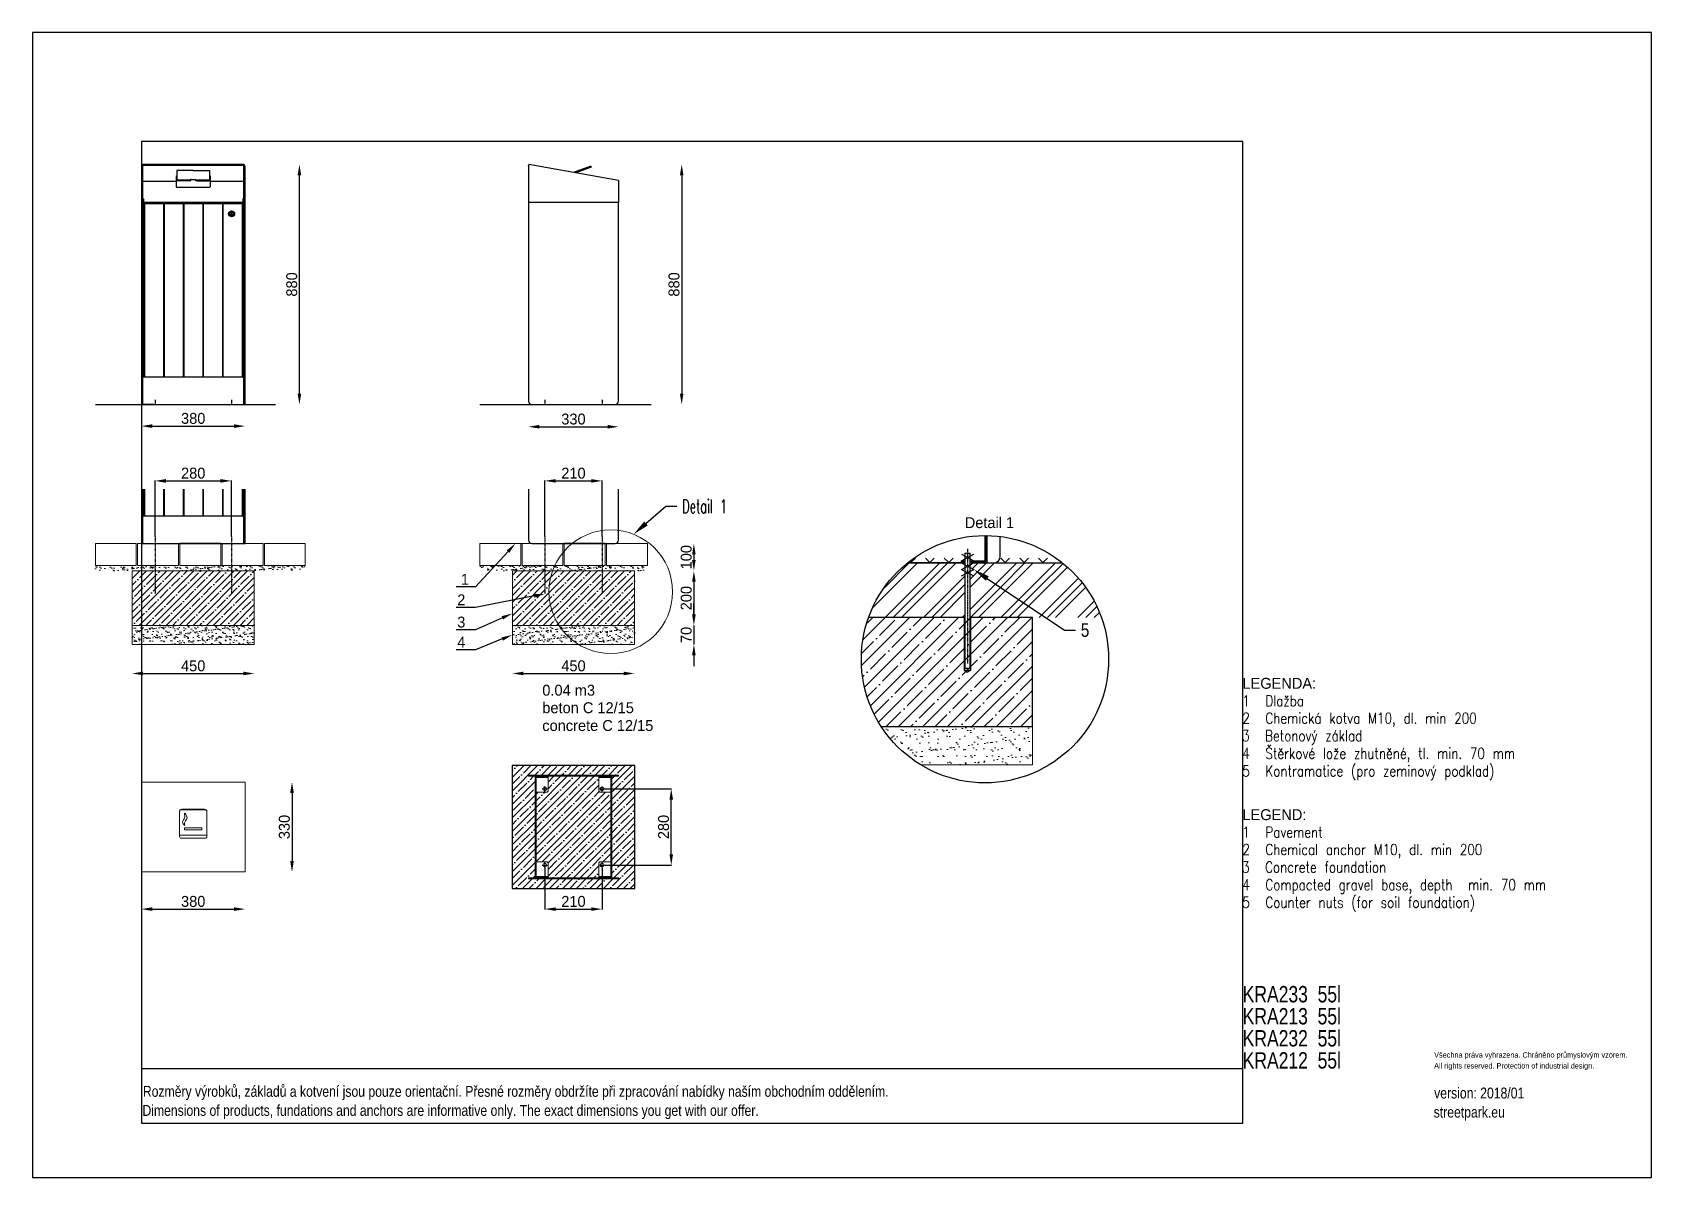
# Model space of a CAD drawing. Header units: millimetres. Extents: x 5064 to 11004, y 3085 to 7285.
import ezdxf
from ezdxf import colors
from ezdxf.entities.mleader import LeaderData, LeaderLine
from ezdxf.lldxf.tags import DXFTag
from ezdxf.math import Vec2, Vec3

# ---------------------------------------------------------------- set-up
doc = ezdxf.new("R2010")
doc.units = ezdxf.units.MM
doc.header["$LTSCALE"] = 0.3
doc.linetypes.add('DashDot', pattern=[15, 9, -3, 0, -3])
doc.linetypes.add('INCONTINUOUS', pattern=[200000.001, 200000, -0.001])
for name, color, linetype in [('KOTY', 3, 'INCONTINUOUS'), ('OSY', 7, 'Continuous'), ('POSTAVY ATD', 8, 'Continuous')]:
    doc.layers.add(name, color=color, linetype=linetype)
doc.layers.add('Nekreslit', color=6, linetype='Continuous', plot=False)
doc.layers.add('SRAFY', color=251, linetype='Continuous', lineweight=13)
doc.styles.add('SEACAD_Arial', font='arial.ttf', dxfattribs={"width": 0.8})
doc.styles.add('SLDTEXTSTYLE1', font='TXT', dxfattribs={"width": 0.605, "bigfont": 'bigfont'})
tags = doc.linetypes.add('HIDDEN2', pattern=[4.7625, 3.175, -1.5875]).pattern_tags.tags
tags[6:7] = [DXFTag(74, 4), DXFTag(75, 0), DXFTag(340, '0'), DXFTag(46, 0.0), DXFTag(50, 0.0), DXFTag(44, 0.0), DXFTag(45, 0.0)]
tags[4:5] = [DXFTag(74, 4), DXFTag(75, 0), DXFTag(340, '0'), DXFTag(46, 0.0), DXFTag(50, 0.0), DXFTag(44, 0.0), DXFTag(45, 0.0)]
doc.dimstyles.new('PROFI_CSN', dxfattribs={"dimscale": 0, "dimtxt": 3.5, "dimasz": 3, "dimexe": 1, "dimexo": 0, "dimgap": 1.5, "dimtad": 1, "dimlfac": -1, "dimdsep": 46, "dimtxsty": 'Standard', "dimcen": 0, "dimdle": 1, "dimclrd": 256, "dimclre": 256, "dimclrt": 256, "dimadec": 0, "dimazin": 0, "dimtfac": 0.6, "dimtmove": 0, "dimatfit": 1, "dimfxl": 1, "dimtolj": 1, "dimarcsym": 0})

msp = doc.modelspace()

# ---------------------------------------------------------------- texts
for s, p in [('0.04 m3', (6935, 4852.7)), ('LEGENDA:', (9503.3, 4878.1)), ('beton C 12/15', (6935, 4788.5)), ('concrete C 12/15', (6935, 4723.3)), ('LEGEND:', (9503.3, 4396.4))]:
    msp.add_text(s, height=40).set_placement(p)
at = {"width": 0.8}
for s, height, style, p in [('1  Dlažba', 40, 'SLDTEXTSTYLE1', (9503.3, 4813.8)), ('2  Chemická kotva M10, dl. min 200', 40, 'SLDTEXTSTYLE1', (9503.3, 4750.3)), ('3  Betonový základ', 40, 'SLDTEXTSTYLE1', (9502.2, 4685.8)), ('4  Štěrkové lože zhutněné, tl. min. 70 mm', 40, 'SLDTEXTSTYLE1', (9503.3, 4621.1)), ('5  Kontramatice (pro zeminový podklad)', 40, 'SLDTEXTSTYLE1', (9503.3, 4556.5)), ('1  Pavement', 40, 'SLDTEXTSTYLE1', (9503.3, 4332.1)), ('2  Chemical anchor M10, dl. min 200', 40, 'SLDTEXTSTYLE1', (9503.3, 4268.6)), ('3  Concrete foundation', 40, 'SLDTEXTSTYLE1', (9502.2, 4204)), ('4  Compacted gravel base, depth  min. 70 mm', 40, 'SLDTEXTSTYLE1', (9503.3, 4139.3)), ('5  Counter nuts (for soil foundation)', 40, 'SLDTEXTSTYLE1', (9503.3, 4074.7)), ('Všechna práva vyhrazena. Chráněno průmyslovým vzorem.', 20, 'SEACAD_Arial', (10206.7, 3525.3)), ('All rights reserved. Protection of industrial design.', 20, 'SEACAD_Arial', (10206.7, 3485.3)), ('Rozměry výrobků, základů a kotvení jsou pouze orientační. Přesné rozměry obdržíte při zpracování nabídky naším obchodním oddělením.', 39.9982, 'SEACAD_Arial', (5469.8, 3381.6)), ('version: 2018/01', 40, 'SEACAD_Arial', (10206.7, 3375.5)), ('Dimensions of products, fundations and anchors are informative only. The exact dimensions you get with our offer.', 39.9982, 'SEACAD_Arial', (5468.2, 3311.7)), ('streetpark.eu', 40, 'SEACAD_Arial', (10205.1, 3305.6))]:
    msp.add_text(s, height=height, dxfattribs=dict(at, style=style)).set_placement(p)
for s, p in [('KRA233  55l', (9504.4, 3728)), ('KRA213  55l', (9504.4, 3647.1)), ('KRA232  55l', (9504.4, 3566.2)), ('KRA212  55l', (9504.4, 3485.3))]:
    msp.add_text(s, height=60, dxfattribs=at).set_placement(p)
at = {"insert": (8484.7, 5507.4), "char_height": 40, "attachment_point": 1}
msp.add_mtext_dynamic_manual_height_columns('Detail 1', width=226.121, gutter_width=200, heights=[0], dxfattribs=at)

# ---------------------------------------------------------------- blocks, each defined once
blk = doc.blocks.new('*D135')
at = {"layer": 'Defpoints', "color": 0, "transparency": 16777216}
for p in [(6825.3, 5040.5), (7273.4, 5040.5), (7273.4, 4934.1)]:
    blk.add_point(p, dxfattribs=at)
at = {"layer": 'KOTY', "color": 7, "lineweight": -2, "transparency": 16777216}
blk.add_line((6865.3, 4934.1), (7233.4, 4934.1), dxfattribs=at)
at = {"layer": 'KOTY', "color": 7, "transparency": 16777216}
for points in [[(6865.3, 4940.8), (6865.3, 4927.5), (6825.3, 4934.1)], [(7233.4, 4940.8), (7233.4, 4927.5), (7273.4, 4934.1)]]:
    blk.add_solid(points, dxfattribs=at)
at = {"layer": 'KOTY', "color": 7, "lineweight": 15, "transparency": 16777216, "insert": (7049.4, 4962.1), "char_height": 40, "attachment_point": 5}
blk.add_mtext('\\A1;450', dxfattribs=at)
blk = doc.blocks.new('*D133')
at = {"layer": 'Defpoints', "color": 0, "transparency": 16777216}
for p in [(6884.3, 5932.9), (7214.3, 5932.9), (7214.3, 5839)]:
    blk.add_point(p, dxfattribs=at)
at = {"layer": 'KOTY', "color": 7, "lineweight": -2, "transparency": 16777216}
blk.add_line((6924.3, 5839), (7174.3, 5839), dxfattribs=at)
at = {"layer": 'KOTY', "color": 7, "transparency": 16777216}
for points in [[(6924.3, 5845.6), (6924.3, 5832.3), (6884.3, 5839)], [(7174.3, 5845.6), (7174.3, 5832.3), (7214.3, 5839)]]:
    blk.add_solid(points, dxfattribs=at)
at = {"layer": 'KOTY', "color": 7, "lineweight": 15, "transparency": 16777216, "insert": (7049.3, 5867), "char_height": 40, "attachment_point": 5}
blk.add_mtext('\\A1;330', dxfattribs=at)
blk = doc.blocks.new('*D161')
at = {"layer": 'Defpoints', "color": 0, "transparency": 16777216}
for p in [(5464.4, 5920.9), (5844.4, 5920.9), (5844.4, 5841.4)]:
    blk.add_point(p, dxfattribs=at)
at = {"layer": 'KOTY', "color": 7, "lineweight": -2, "transparency": 16777216}
blk.add_line((5504.4, 5841.4), (5804.4, 5841.4), dxfattribs=at)
at = {"layer": 'KOTY', "color": 7, "transparency": 16777216}
for points in [[(5504.4, 5848), (5504.4, 5834.7), (5464.4, 5841.4)], [(5804.4, 5848), (5804.4, 5834.7), (5844.4, 5841.4)]]:
    blk.add_solid(points, dxfattribs=at)
at = {"layer": 'KOTY', "color": 7, "lineweight": 15, "transparency": 16777216, "insert": (5654.4, 5869.4), "char_height": 40, "attachment_point": 5}
blk.add_mtext('\\A1;380', dxfattribs=at)
blk = doc.blocks.new('*D162')
at = {"layer": 'Defpoints', "color": 0, "transparency": 16777216}
for p in [(5836.4, 6800.9), (6044, 6800.9), (5956, 5920.9)]:
    blk.add_point(p, dxfattribs=at)
at = {"layer": 'KOTY', "color": 7, "lineweight": -2, "transparency": 16777216}
blk.add_line((6044, 5960.9), (6044, 6760.9), dxfattribs=at)
at = {"layer": 'KOTY', "color": 7, "transparency": 16777216}
for points in [[(6037.3, 6760.9), (6050.7, 6760.9), (6044, 6800.9)], [(6037.3, 5960.9), (6050.7, 5960.9), (6044, 5920.9)]]:
    blk.add_solid(points, dxfattribs=at)
at = {"layer": 'KOTY', "color": 7, "lineweight": 15, "transparency": 16777216, "insert": (6016, 6360.9), "char_height": 40, "attachment_point": 5, "rotation": 90}
blk.add_mtext('\\A1;880', dxfattribs=at)
blk = doc.blocks.new('*D163')
at = {"layer": 'Defpoints', "color": 0, "transparency": 16777216}
for p in [(5794.4, 5640.5), (5514.4, 5436.7), (5794.4, 5436.7)]:
    blk.add_point(p, dxfattribs=at)
at = {"layer": 'KOTY', "color": 7, "lineweight": -2, "transparency": 16777216}
for p, q in [((5514.4, 5436.7), (5514.4, 5641.5)), ((5554.4, 5640.5), (5754.4, 5640.5)), ((5794.4, 5436.7), (5794.4, 5641.5))]:
    blk.add_line(p, q, dxfattribs=at)
at = {"layer": 'KOTY', "color": 7, "transparency": 16777216}
for points in [[(5554.4, 5647.1), (5554.4, 5633.8), (5514.4, 5640.5)], [(5754.4, 5647.1), (5754.4, 5633.8), (5794.4, 5640.5)]]:
    blk.add_solid(points, dxfattribs=at)
at = {"layer": 'KOTY', "color": 7, "lineweight": 15, "transparency": 16777216, "insert": (5654.4, 5668.5), "char_height": 40, "attachment_point": 5}
blk.add_mtext('\\A1;280', dxfattribs=at)
blk = doc.blocks.new('*D164')
at = {"layer": 'Defpoints', "color": 0, "transparency": 16777216}
for p in [(6885, 6800.8), (7334.1, 5920.9), (7446.3, 5920.9)]:
    blk.add_point(p, dxfattribs=at)
at = {"layer": 'KOTY', "color": 7, "lineweight": -2, "transparency": 16777216}
blk.add_line((7446.3, 6760.8), (7446.3, 5960.9), dxfattribs=at)
at = {"layer": 'KOTY', "color": 7, "transparency": 16777216}
for points in [[(7439.6, 6760.8), (7452.9, 6760.8), (7446.3, 6800.8)], [(7439.6, 5960.9), (7452.9, 5960.9), (7446.3, 5920.9)]]:
    blk.add_solid(points, dxfattribs=at)
at = {"layer": 'KOTY', "color": 7, "lineweight": 15, "transparency": 16777216, "insert": (7418.3, 6360.9), "char_height": 40, "attachment_point": 5, "rotation": 90}
blk.add_mtext('\\A1;880', dxfattribs=at)
blk = doc.blocks.new('*D165')
at = {"layer": 'Defpoints', "color": 0, "transparency": 16777216}
for p in [(7154.3, 5640.5), (6944.3, 5436.8), (7154.3, 5436.8)]:
    blk.add_point(p, dxfattribs=at)
at = {"layer": 'KOTY', "color": 7, "lineweight": -2, "transparency": 16777216}
for p, q in [((6944.3, 5436.8), (6944.3, 5641.5)), ((6984.3, 5640.5), (7114.3, 5640.5)), ((7154.3, 5436.8), (7154.3, 5641.5))]:
    blk.add_line(p, q, dxfattribs=at)
at = {"layer": 'KOTY', "color": 7, "transparency": 16777216}
for points in [[(6984.3, 5647.1), (6984.3, 5633.8), (6944.3, 5640.5)], [(7114.3, 5647.1), (7114.3, 5633.8), (7154.3, 5640.5)]]:
    blk.add_solid(points, dxfattribs=at)
at = {"layer": 'KOTY', "color": 7, "lineweight": 15, "transparency": 16777216, "insert": (7049.3, 5668.5), "char_height": 40, "attachment_point": 5}
blk.add_mtext('\\A1;210', dxfattribs=at)
blk = doc.blocks.new('*D166')
at = {"layer": 'Defpoints', "color": 0, "transparency": 16777216}
for p in [(7320.8, 5410.7), (7273.4, 5310.5), (7491.1, 5310.5)]:
    blk.add_point(p, dxfattribs=at)
at = {"layer": 'KOTY', "color": 7, "lineweight": -2, "transparency": 16777216}
blk.add_line((7491.1, 5370.7), (7491.1, 5350.5), dxfattribs=at)
at = {"layer": 'KOTY', "color": 7, "transparency": 16777216}
for points in [[(7484.4, 5370.7), (7497.7, 5370.7), (7491.1, 5410.7)], [(7484.4, 5350.5), (7497.7, 5350.5), (7491.1, 5310.5)]]:
    blk.add_solid(points, dxfattribs=at)
at = {"layer": 'KOTY', "color": 7, "lineweight": 15, "transparency": 16777216, "insert": (7463.1, 5360.6), "char_height": 40, "attachment_point": 5, "rotation": 90}
blk.add_mtext('\\A1;100', dxfattribs=at)
blk = doc.blocks.new('*D167')
at = {"layer": 'Defpoints', "color": 0, "transparency": 16777216}
for p in [(7273.4, 5310.5), (7273.4, 5110.5), (7491.1, 5110.5)]:
    blk.add_point(p, dxfattribs=at)
at = {"layer": 'KOTY', "color": 7, "lineweight": -2, "transparency": 16777216}
blk.add_line((7491.1, 5270.5), (7491.1, 5150.5), dxfattribs=at)
at = {"layer": 'KOTY', "color": 7, "transparency": 16777216}
for points in [[(7484.4, 5270.5), (7497.7, 5270.5), (7491.1, 5310.5)], [(7484.4, 5150.5), (7497.7, 5150.5), (7491.1, 5110.5)]]:
    blk.add_solid(points, dxfattribs=at)
at = {"layer": 'KOTY', "color": 7, "lineweight": 15, "transparency": 16777216, "insert": (7463.1, 5210.5), "char_height": 40, "attachment_point": 5, "rotation": 90}
blk.add_mtext('\\A1;200', dxfattribs=at)
blk = doc.blocks.new('*D168')
at = {"layer": 'Defpoints', "color": 0, "transparency": 16777216}
for p in [(7273.4, 5110.5), (7273.4, 5040.5), (7491.1, 5040.5)]:
    blk.add_point(p, dxfattribs=at)
at = {"layer": 'KOTY', "color": 7, "lineweight": -2, "transparency": 16777216}
for p, q in [((7491.1, 5150.5), (7491.1, 5190.5)), ((7491.1, 5110.5), (7491.1, 5040.5)), ((7491.1, 5000.5), (7491.1, 4960.5))]:
    blk.add_line(p, q, dxfattribs=at)
at = {"layer": 'KOTY', "color": 7, "transparency": 16777216}
for points in [[(7484.4, 5150.5), (7497.7, 5150.5), (7491.1, 5110.5)], [(7484.4, 5000.5), (7497.7, 5000.5), (7491.1, 5040.5)]]:
    blk.add_solid(points, dxfattribs=at)
at = {"layer": 'KOTY', "color": 7, "lineweight": 15, "transparency": 16777216, "insert": (7463.1, 5075.5), "char_height": 40, "attachment_point": 5, "rotation": 90}
blk.add_mtext('\\A1;70', dxfattribs=at)
blk = doc.blocks.new('*D169')
at = {"layer": 'Defpoints', "color": 0, "transparency": 16777216}
for p in [(5464.4, 4206.1), (5844.4, 4206.1), (5844.4, 4070)]:
    blk.add_point(p, dxfattribs=at)
at = {"layer": 'KOTY', "color": 7, "lineweight": -2, "transparency": 16777216}
blk.add_line((5504.4, 4070), (5804.4, 4070), dxfattribs=at)
at = {"layer": 'KOTY', "color": 7, "transparency": 16777216}
for points in [[(5504.4, 4076.6), (5504.4, 4063.3), (5464.4, 4070)], [(5804.4, 4076.6), (5804.4, 4063.3), (5844.4, 4070)]]:
    blk.add_solid(points, dxfattribs=at)
at = {"layer": 'KOTY', "color": 7, "lineweight": 15, "transparency": 16777216, "insert": (5654.4, 4098), "char_height": 40, "attachment_point": 5}
blk.add_mtext('\\A1;380', dxfattribs=at)
blk = doc.blocks.new('*D170')
at = {"layer": 'Defpoints', "color": 0, "transparency": 16777216}
for p in [(5844.4, 4536.1), (5844.4, 4206.1), (6016.8, 4206.1)]:
    blk.add_point(p, dxfattribs=at)
at = {"layer": 'KOTY', "color": 7, "lineweight": -2, "transparency": 16777216}
blk.add_line((6016.8, 4496.1), (6016.8, 4246.1), dxfattribs=at)
at = {"layer": 'KOTY', "color": 7, "transparency": 16777216}
for points in [[(6010.2, 4496.1), (6023.5, 4496.1), (6016.8, 4536.1)], [(6010.2, 4246.1), (6023.5, 4246.1), (6016.8, 4206.1)]]:
    blk.add_solid(points, dxfattribs=at)
at = {"layer": 'KOTY', "color": 7, "lineweight": 15, "transparency": 16777216, "insert": (5988.8, 4371.1), "char_height": 40, "attachment_point": 5, "rotation": 90}
blk.add_mtext('\\A1;330', dxfattribs=at)
blk = doc.blocks.new('*D171')
at = {"layer": 'Defpoints', "color": 0, "transparency": 16777216}
for p in [(6944.3, 4221.1), (7154.3, 4221.1), (7154.3, 4070)]:
    blk.add_point(p, dxfattribs=at)
at = {"layer": 'KOTY', "color": 7, "lineweight": -2, "transparency": 16777216}
for p, q in [((6944.3, 4221.1), (6944.3, 4069)), ((7154.3, 4221.1), (7154.3, 4069)), ((6984.3, 4070), (7114.3, 4070))]:
    blk.add_line(p, q, dxfattribs=at)
at = {"layer": 'KOTY', "color": 7, "transparency": 16777216}
for points in [[(6984.3, 4076.6), (6984.3, 4063.3), (6944.3, 4070)], [(7114.3, 4076.6), (7114.3, 4063.3), (7154.3, 4070)]]:
    blk.add_solid(points, dxfattribs=at)
at = {"layer": 'KOTY', "color": 7, "lineweight": 15, "transparency": 16777216, "insert": (7049.3, 4098), "char_height": 40, "attachment_point": 5}
blk.add_mtext('\\A1;210', dxfattribs=at)
blk = doc.blocks.new('*D172')
at = {"layer": 'Defpoints', "color": 0, "transparency": 16777216}
for p in [(7164.3, 4511.1), (7408, 4511.1), (7164.3, 4231.1)]:
    blk.add_point(p, dxfattribs=at)
at = {"layer": 'KOTY', "color": 7, "lineweight": -2, "transparency": 16777216}
for p, q in [((7164.3, 4511.1), (7409, 4511.1)), ((7408, 4271.1), (7408, 4471.1)), ((7164.3, 4231.1), (7409, 4231.1))]:
    blk.add_line(p, q, dxfattribs=at)
at = {"layer": 'KOTY', "color": 7, "transparency": 16777216}
for points in [[(7401.3, 4471.1), (7414.7, 4471.1), (7408, 4511.1)], [(7401.3, 4271.1), (7414.7, 4271.1), (7408, 4231.1)]]:
    blk.add_solid(points, dxfattribs=at)
at = {"layer": 'KOTY', "color": 7, "lineweight": 15, "transparency": 16777216, "insert": (7380, 4371.1), "char_height": 40, "attachment_point": 5, "rotation": 90}
blk.add_mtext('\\A1;280', dxfattribs=at)
blk = doc.blocks.new('*D173')
at = {"layer": 'Defpoints', "color": 0, "transparency": 16777216}
for p in [(5430.4, 5040.5), (5878.5, 5040.5), (5878.5, 4934.1)]:
    blk.add_point(p, dxfattribs=at)
at = {"layer": 'KOTY', "color": 7, "lineweight": -2, "transparency": 16777216}
blk.add_line((5470.4, 4934.1), (5838.5, 4934.1), dxfattribs=at)
at = {"layer": 'KOTY', "color": 7, "transparency": 16777216}
for points in [[(5470.4, 4940.8), (5470.4, 4927.5), (5430.4, 4934.1)], [(5838.5, 4940.8), (5838.5, 4927.5), (5878.5, 4934.1)]]:
    blk.add_solid(points, dxfattribs=at)
at = {"layer": 'KOTY', "color": 7, "lineweight": 15, "transparency": 16777216, "insert": (5654.4, 4962.1), "char_height": 40, "attachment_point": 5}
blk.add_mtext('\\A1;450', dxfattribs=at)

# ---------------------------------------------------------------- dimensions: what is measured, and where the dimension line sits
at = {"layer": 'KOTY', "lineweight": 15}
for base, p1, p2, override, picture, middle in [((6044, 6800.9), (5956, 5920.9), (5836.4, 6800.9), {"dimscale": 1, "dimtxt": 40, "dimasz": 40, "dimgap": 8, "dimdec": 0, "dimlfac": 1, "dimrnd": 10, "dimse1": 1, "dimse2": 1, "dimclrd": 7, "dimclre": 3, "dimclrt": 7, "dimtdec": 0}, '*D162', (6044, 6360.9)), ((7491.1, 5110.5), (7273.4, 5310.5), (7273.4, 5110.5), {"dimscale": 1, "dimtxt": 40, "dimasz": 40, "dimgap": 8, "dimdec": 0, "dimlfac": 1, "dimrnd": 10, "dimse1": 1, "dimse2": 1, "dimclrd": 7, "dimclre": 3, "dimclrt": 7, "dimtdec": 0}, '*D167', (7491.1, 5210.5)), ((7491.1, 5040.5), (7273.4, 5110.5), (7273.4, 5040.5), {"dimscale": 1, "dimtxt": 40, "dimasz": 40, "dimgap": 8, "dimdec": 0, "dimlfac": 1, "dimrnd": 10, "dimse1": 1, "dimse2": 1, "dimclrd": 7, "dimclre": 3, "dimclrt": 7, "dimtdec": 0}, '*D168', (7491.1, 5075.5)), ((6016.8, 4206.1), (5844.4, 4536.1), (5844.4, 4206.1), {"dimscale": 1, "dimtxt": 40, "dimasz": 40, "dimgap": 8, "dimdec": 0, "dimlfac": 1, "dimrnd": 10, "dimse1": 1, "dimse2": 1, "dimclrd": 7, "dimclre": 3, "dimclrt": 7, "dimtdec": 0}, '*D170', (6016.8, 4371.1)), ((7408, 4511.1), (7164.3, 4231.1), (7164.3, 4511.1), {"dimscale": 1, "dimtxt": 40, "dimasz": 40, "dimgap": 8, "dimdec": 0, "dimlfac": 1, "dimrnd": 10, "dimclrd": 7, "dimclre": 7, "dimclrt": 7, "dimtdec": 0}, '*D172', (7408, 4371.1))]:
    dim = msp.add_linear_dim(base=base, p1=p1, p2=p2, angle=90, dimstyle='PROFI_CSN', override=override, dxfattribs=at)
    dim.commit()
    dim.dimension.update_dxf_attribs({"geometry": picture, "text_midpoint": middle, "dimtype": 160})
for base, p1, p2, picture, middle in [((7446.3, 5920.9), (6885, 6800.8), (7334.1, 5920.9), '*D164', (7418.3, 6360.9)), ((7491.1, 5310.5), (7320.8, 5410.7), (7273.4, 5310.5), '*D166', (7463.1, 5360.6))]:
    dim = msp.add_linear_dim(base=base, p1=p1, p2=p2, angle=90, dimstyle='PROFI_CSN', override={"dimscale": 1, "dimtxt": 40, "dimasz": 40, "dimgap": 8, "dimdec": 0, "dimlfac": 1, "dimrnd": 10, "dimse1": 1, "dimse2": 1, "dimclrd": 7, "dimclre": 3, "dimclrt": 7, "dimtdec": 0}, dxfattribs=at)
    dim.commit()
    dim.dimension.update_dxf_attribs({"geometry": picture, "text_midpoint": middle})
for base, p1, p2, override, picture, middle in [((5844.4, 5841.4), (5464.4, 5920.9), (5844.4, 5920.9), {"dimscale": 1, "dimtxt": 40, "dimasz": 40, "dimgap": 8, "dimdec": 0, "dimlfac": 1, "dimrnd": 10, "dimse1": 1, "dimse2": 1, "dimclrd": 7, "dimclre": 3, "dimclrt": 7, "dimtdec": 0}, '*D161', (5654.4, 5869.4)), ((7214.3, 5839), (6884.3, 5932.9), (7214.3, 5932.9), {"dimscale": 1, "dimtxt": 40, "dimasz": 40, "dimgap": 8, "dimdec": 0, "dimlfac": 1, "dimrnd": 10, "dimse1": 1, "dimse2": 1, "dimclrd": 7, "dimclre": 3, "dimclrt": 7, "dimtdec": 0}, '*D133', (7049.3, 5867)), ((5794.4, 5640.5), (5514.4, 5436.7), (5794.4, 5436.7), {"dimscale": 1, "dimtxt": 40, "dimasz": 40, "dimgap": 8, "dimdec": 0, "dimlfac": 1, "dimrnd": 10, "dimse1": 0, "dimse2": 0, "dimclrd": 7, "dimclre": 7, "dimclrt": 7, "dimtdec": 0}, '*D163', (5654.4, 5668.5)), ((7154.3, 5640.5), (6944.3, 5436.8), (7154.3, 5436.8), {"dimscale": 1, "dimtxt": 40, "dimasz": 40, "dimgap": 8, "dimdec": 0, "dimlfac": 1, "dimrnd": 10, "dimclrd": 7, "dimclre": 7, "dimclrt": 7, "dimtdec": 0}, '*D165', (7049.3, 5668.5)), ((5878.5, 4934.1), (5430.4, 5040.5), (5878.5, 5040.5), {"dimscale": 1, "dimtxt": 40, "dimasz": 40, "dimgap": 8, "dimdec": 0, "dimlfac": 1, "dimrnd": 10, "dimse1": 1, "dimse2": 1, "dimclrd": 7, "dimclre": 3, "dimclrt": 7, "dimtdec": 0}, '*D173', (5654.4, 4962.1)), ((7273.4, 4934.1), (6825.3, 5040.5), (7273.4, 5040.5), {"dimscale": 1, "dimtxt": 40, "dimasz": 40, "dimgap": 8, "dimdec": 0, "dimlfac": 1, "dimrnd": 10, "dimse1": 1, "dimse2": 1, "dimclrd": 7, "dimclre": 3, "dimclrt": 7, "dimtdec": 0}, '*D135', (7049.4, 4962.1)), ((7154.3, 4070), (6944.3, 4221.1), (7154.3, 4221.1), {"dimscale": 1, "dimtxt": 40, "dimasz": 40, "dimgap": 8, "dimdec": 0, "dimlfac": 1, "dimrnd": 10, "dimclrd": 7, "dimclre": 7, "dimclrt": 7, "dimtdec": 0}, '*D171', (7049.3, 4098)), ((5844.4, 4070), (5464.4, 4206.1), (5844.4, 4206.1), {"dimscale": 1, "dimtxt": 40, "dimasz": 40, "dimgap": 8, "dimdec": 0, "dimlfac": 1, "dimrnd": 10, "dimse1": 1, "dimse2": 1, "dimclrd": 7, "dimclre": 3, "dimclrt": 7, "dimtdec": 0}, '*D169', (5654.4, 4098))]:
    dim = msp.add_linear_dim(base=base, p1=p1, p2=p2, dimstyle='PROFI_CSN', override=override, dxfattribs=at)
    dim.commit()
    dim.dimension.update_dxf_attribs({"geometry": picture, "text_midpoint": middle})

# ---------------------------------------------------------------- hatches: boundary and pattern name
at = {"true_color": 0xc7c8ca, "transparency": 33554508}
h = msp.add_hatch(dxfattribs=at)
h.set_pattern_fill('ANSI35', color=9, scale=5.5)
h.paths.add_polyline_path([(5878.5, 5310.5), (5430.4, 5310.8), (5430.4, 5110.5), (5878.5, 5110.5)])
h = msp.add_hatch(dxfattribs=at)
h.set_pattern_fill('ANSI35', color=9, scale=5.5)
h.paths.add_polyline_path([(7273.4, 5310.5), (6825.3, 5310.8), (6825.3, 5110.5), (7273.4, 5110.5)])
at = {"transparency": 33554508}
h = msp.add_hatch(dxfattribs=at)
h.set_pattern_fill('ANSI35', color=9, scale=10)
edge = h.paths.add_edge_path()
edge.add_arc((8558.9, 4986.4), 453.5, 160.25313, 213.03807)
edge.add_line((8178.7, 4739.2), (8733.2, 4739.2))
edge.add_line((8733.2, 4739.2), (8733.2, 5139.2))
edge.add_line((8733.2, 5139.2), (8132.1, 5139.6))
at = {"true_color": 0xc7c8ca, "transparency": 33554508}
h = msp.add_hatch(dxfattribs=at)
h.set_pattern_fill('ANSI35', color=9, scale=5.5)
h.paths.add_polyline_path([(7274.3, 4596.1), (6824.3, 4596.1), (6824.3, 4146.1), (7274.3, 4146.1)])
h.paths.add_polyline_path([(6908.3, 4557.1), (6884.3, 4557.1), (6884.3, 4561.1), (7214.3, 4561.1), (7214.3, 4557.1), (7190.3, 4557.1), (7190.3, 4185.1), (7214.3, 4185.1), (7214.3, 4181.1), (6884.3, 4181.1), (6884.3, 4185.1), (6908.3, 4185.1)], flags=16)
h.paths.add_polyline_path([(6912.3, 4553.1), (6956.3, 4553.1), (6956.3, 4557.1), (7142.3, 4557.1), (7142.3, 4553.1), (7186.3, 4553.1), (7186.3, 4189.1), (7142.3, 4189.1), (7142.3, 4185.1), (6956.3, 4185.1), (6956.3, 4189.1), (6912.3, 4189.1)], flags=0)
h.paths.add_polyline_path([(6937.3, 4511.1, -1), (6951.3, 4511.1, -1)], flags=0)
h.paths.add_polyline_path([(6951.3, 4231.1, -1), (6937.3, 4231.1, -1)], flags=0)
h.paths.add_polyline_path([(7147.3, 4511.1, -1), (7161.3, 4511.1, -1)], flags=0)
h.paths.add_polyline_path([(7147.3, 4231.1, -1), (7161.3, 4231.1, -1)], flags=0)
h = msp.add_hatch(dxfattribs=at)
h.set_pattern_fill('ANSI35', color=9, scale=5.5)
h.paths.add_polyline_path([(7186.3, 4499.1), (7146.3, 4499.1), (7142.3, 4503.1), (7142.3, 4557.1), (6956.3, 4557.1), (6956.3, 4503.1), (6952.3, 4499.1), (6912.3, 4499.1), (6912.3, 4243.1), (6952.3, 4243.1), (6956.3, 4239.1), (6956.3, 4185.1), (7142.3, 4185.1), (7142.3, 4239.1), (7146.3, 4243.1), (7186.3, 4243.1)])
at = {"layer": 'SRAFY'}
h = msp.add_hatch(dxfattribs=at)
h.set_pattern_fill('ANSI31', color=256)
h.paths.add_polyline_path([(8481.1, 5347.8), (8471.1, 5347.8), (8471.1, 5339.8), (8481.1, 5339.8)])
h.paths.add_polyline_path([(8559.1, 5347.8), (8509.1, 5347.8), (8509.1, 5339.8), (8559.1, 5339.8)])
edge = h.paths.add_edge_path()
edge.add_arc((8556.9, 5138.1), 301.8, 88.06864, 89.57946)
edge.add_line((8559.1, 5439.9), (8559.1, 5347.8))
edge.add_line((8559.1, 5347.8), (8559.1, 5339.8))
edge.add_line((8559.1, 5339.8), (8567.1, 5339.8))
edge.add_line((8567.1, 5339.8), (8567.1, 5439.7))
h = msp.add_hatch(dxfattribs=at)
h.set_pattern_fill('ANGLE', color=256, scale=7, angle=45)
h.set_pattern_definition([(45, (1372.663, 3127.9), (-34.574, 34.574), [35.56, -13.335]), (135, (1372.663, 3127.9), (-34.574, -34.574), [35.56, -13.335])])
edge = h.paths.add_edge_path()
edge.add_line((8820.6, 5356.8), (8614, 5356.8))
edge.add_arc((8591.1, 5363.8), 24, 270, 343.04224, ccw=False)
edge.add_line((8591.1, 5339.8), (8843.2, 5339.8))
edge.add_arc((8558.9, 4986.4), 453.5, 51.18498, 54.75198)
edge = h.paths.add_edge_path()
edge.add_line((8472.6, 5354.4), (8472.6, 5356.8))
edge.add_line((8472.6, 5356.8), (8297.2, 5356.8))
edge.add_arc((8558.9, 4986.4), 453.5, 125.24802, 128.81502)
edge.add_line((8274.7, 5339.8), (8471.1, 5339.8))
edge.add_line((8471.1, 5339.8), (8471.1, 5347.8))
edge.add_line((8471.1, 5347.8), (8472.6, 5347.8))
edge.add_line((8472.6, 5347.8), (8472.6, 5354.4))
h = msp.add_hatch(dxfattribs=at)
h.set_pattern_fill('AR-SAND', color=256, scale=0.5)
h.paths.add_polyline_path([(5464.4, 5330.7), (5295.4, 5330.7), (5295.4, 5310.8), (5430.4, 5310.8), (5464.4, 5310.8)])
h.paths.add_polyline_path([(5514.4, 5330.7), (5464.4, 5330.7), (5464.4, 5310.8), (5514.4, 5310.7)])
h.paths.add_polyline_path([(5794.4, 5330.7), (5514.4, 5330.7), (5514.4, 5310.7), (5794.4, 5310.5)])
h.paths.add_polyline_path([(6065.4, 5330.7), (5794.4, 5330.7), (5794.4, 5310.5), (5878.5, 5310.5), (6065.4, 5310.5)])
h = msp.add_hatch(dxfattribs=at)
h.set_pattern_fill('AR-SAND', color=256, scale=0.5)
h.set_pattern_definition([(37.5, (170.387, 0), (-0.800016, 24.47066), [0, -19.304, 0, -21.59, 0, -20.6375]), (7.5, (170.387, 0), (22.47616, 35.84126), [0, -10.414, 0, -17.399, 0, -6.6675]), (327.5, (154.766, 0), (39.54962, 0.07186), [0, -6.35, 0, -22.86, 0, -29.845]), (317.5, (154.766, 0), (38.17782, 11.14647), [0, -3.175, 0, -14.986, 0, -17.145])])
h.paths.add_polyline_path([(6763.6, 5330.7), (6705.8, 5330.7), (6705.8, 5310.8), (6745.4, 5310.8)])
h.paths.add_polyline_path([(6944.3, 5330.7), (6763.6, 5330.7), (6745.4, 5310.8), (6825.3, 5310.8), (6944.3, 5310.7)])
h.paths.add_polyline_path([(7154.3, 5330.7), (6944.3, 5330.7), (6944.3, 5310.7), (7154.3, 5310.5)])
h.paths.add_polyline_path([(7320.8, 5330.7), (7154.3, 5330.7), (7154.3, 5310.5), (7273.4, 5310.5), (7320.8, 5310.5)])
h = msp.add_hatch(dxfattribs=at)
h.set_pattern_fill('GOST_GROUND', color=256, scale=10)
h.set_pattern_definition([(45, (1372.66, 3127.9), (141.4214, -9e-15), [200]), (45, (1402.66, 3127.9), (141.4214, -9e-15), [200]), (45, (1432.66, 3127.9), (141.4214, -9e-15), [200])])
h.paths.add_polyline_path([(8485.1, 5306.8), (8472.6, 5313.4), (8485.1, 5320.1), (8485.1, 5339.7), (8274.6, 5339.7, 0.138009), (8132.1, 5139.6), (8485.1, 5139.4)])
h.paths.add_polyline_path([(8843.2, 5339.7), (8505.1, 5339.7), (8505.1, 5320.1), (8517.6, 5313.4), (8505.1, 5306.8), (8505.1, 5139.4), (8733.2, 5139.2), (8985.9, 5139.2, 0.138278)])
at = {"layer": 'SRAFY', "lineweight": 15}
h = msp.add_hatch(dxfattribs=at)
h.set_pattern_fill('AR-SAND', color=9, scale=0.5, style=0)
h.paths.add_polyline_path([(5878.5, 5040.5), (5878.5, 5110.5), (5430.4, 5110.5), (5430.4, 5040.5)])
h = msp.add_hatch(dxfattribs=at)
h.set_pattern_fill('AR-SAND', color=9, scale=0.5, style=0)
h.paths.add_polyline_path([(7273.4, 5040.5), (7273.4, 5110.5), (6825.3, 5110.5), (6825.3, 5040.5)])
h = msp.add_hatch(dxfattribs=at)
h.set_pattern_fill('AR-SAND', color=9, style=0)
h.paths.add_polyline_path([(8733.2, 4739.2), (8178.7, 4739.2, 0.112104), (8322.8, 4599.2), (8733.2, 4599.2)])
at = {"layer": 'SRAFY'}
h = msp.add_hatch(dxfattribs=at)
h.set_pattern_fill('ANSI31', color=256, angle=-1e-14, style=0)
h.paths.add_polyline_path([(7214.3, 4185.1), (6884.3, 4185.1), (6884.3, 4181.1), (7214.3, 4181.1)])
h.paths.add_polyline_path([(7214.3, 4561.1), (6884.3, 4561.1), (6884.3, 4557.1), (7214.3, 4557.1)])
h = msp.add_hatch(dxfattribs=at)
h.set_pattern_fill('ANSI31', color=256, angle=-1e-14, style=0)
h.paths.add_polyline_path([(7190.3, 4185.1), (7190.3, 4557.1), (7186.3, 4557.1), (7186.3, 4185.1)])
h.paths.add_polyline_path([(6912.3, 4185.1), (6912.3, 4557.1), (6908.3, 4557.1), (6908.3, 4185.1)])
h = msp.add_hatch(dxfattribs=at)
h.set_pattern_fill('ANSI31', color=256, angle=-1e-14, style=0)
h.paths.add_polyline_path([(7186.3, 4553.1), (7186.3, 4557.1), (7142.3, 4557.1), (7142.3, 4553.1)])
h.paths.add_polyline_path([(7186.3, 4185.1), (7186.3, 4189.1), (7142.3, 4189.1), (7142.3, 4185.1)])
h.paths.add_polyline_path([(6956.3, 4185.1), (6956.3, 4189.1), (6912.3, 4189.1), (6912.3, 4185.1)])
h.paths.add_polyline_path([(6956.3, 4553.1), (6956.3, 4557.1), (6912.3, 4557.1), (6912.3, 4553.1)])

# ---------------------------------------------------------------- linework, layer by layer
for p, q in [((6884.3, 6796.8), (6885, 6800.8)), ((6884.3, 6796.8), (6884.3, 6662.9)), ((7214.3, 6742.7), (6885, 6800.8)), ((7112.8, 6794.7), (7049.7, 6771.8)), ((7114.2, 6791), (7057.6, 6770.4)), ((7112.8, 6794.7), (7114.2, 6791)), ((5592.4, 6759.8), (5592.4, 6718.5)), ((5641.4, 6742.8), (5594.4, 6742.8)), ((5641.4, 6740.8), (5594.4, 6740.8)), ((5714.4, 6716.5), (5594.4, 6716.5)), ((5644.4, 6745.3), (5644.4, 6741.8)), ((5647.4, 6746.3), (5661.4, 6746.3)), ((5661.4, 6744.3), (5647.4, 6744.3)), ((5664.4, 6745.3), (5664.4, 6741.8)), ((5667.4, 6742.8), (5714.4, 6742.8)), ((5667.4, 6740.8), (5714.4, 6740.8)), ((5716.4, 6759.8), (5716.4, 6718.5)), ((7214.3, 6742.7), (7214.3, 6662.9)), ((5464.4, 6660.9), (5468.4, 6660.9)), ((5475.4, 6657.9), (5475.4, 6020.9)), ((5498.4, 6660.9), (5502.4, 6660.9)), ((5545.4, 6657.9), (5545.4, 6020.9)), ((5547.4, 6657.9), (5547.4, 6020.9)), ((5617.4, 6657.9), (5617.4, 6020.9)), ((5619.4, 6657.9), (5619.4, 6020.9)), ((5689.4, 6657.9), (5689.4, 6020.9)), ((5691.4, 6657.9), (5691.4, 6020.9)), ((5761.4, 6657.9), (5761.4, 6020.9)), ((5763.4, 6657.9), (5763.4, 6020.9)), ((5833.4, 6657.9), (5833.4, 6020.9)), ((5844.4, 6660.9), (5840.4, 6660.9)), ((6884.3, 6658.9), (6884.3, 5932.9)), ((7212.3, 6660.9), (6886.3, 6660.9)), ((7214.3, 5932.9), (7214.3, 6658.9)), ((5468.4, 6564.9), (5472.4, 6564.9)), ((5468.4, 6556.9), (5472.4, 6556.9)), ((5840.4, 6564.9), (5836.4, 6564.9)), ((5840.4, 6556.9), (5836.4, 6556.9)), ((5468.4, 6084.9), (5472.4, 6084.9)), ((5468.4, 6076.9), (5472.4, 6076.9)), ((5840.4, 6084.9), (5836.4, 6084.9)), ((5840.4, 6076.9), (5836.4, 6076.9)), ((5472.4, 6020.9), (5468.4, 6020.9)), ((5836.4, 6020.9), (5840.4, 6020.9)), ((5509.9, 5920.9), (5469.9, 5920.9)), ((6836.3, 5920.9), (6876.3, 5920.9)), ((6896.3, 5920.9), (7202.3, 5920.9)), ((5475.4, 5610.7), (5475.4, 5510.7)), ((5545.4, 5610.7), (5545.4, 5510.7)), ((5547.4, 5610.7), (5547.4, 5510.7)), ((5617.4, 5610.7), (5617.4, 5510.7)), ((5619.4, 5610.7), (5619.4, 5510.7)), ((5689.4, 5610.7), (5689.4, 5510.7)), ((5691.4, 5610.7), (5691.4, 5510.7)), ((5761.4, 5610.7), (5761.4, 5510.7)), ((5763.4, 5610.7), (5763.4, 5510.7)), ((5833.4, 5610.7), (5833.4, 5510.7)), ((6884.3, 5610.7), (6884.3, 5422.7)), ((7214.3, 5422.7), (7214.3, 5610.7)), ((5472.4, 5510.7), (5468.4, 5510.7)), ((5836.4, 5510.7), (5840.4, 5510.7)), ((6896.3, 5410.7), (7202.3, 5410.7)), ((8559.1, 5347.8), (8559.1, 5439.9)), ((8567.1, 5339.8), (8567.1, 5439.7)), ((8615.1, 5363.8), (8615.1, 5436.4)), ((8471.1, 5347.8), (8471.1, 5339.8)), ((8471.1, 5347.8), (8485.1, 5347.8)), ((8472.6, 5371.8), (8517.6, 5347.8)), ((8472.6, 5347.8), (8517.6, 5371.8)), ((8472.6, 5347.8), (8485.1, 5347.8)), ((8481.1, 5347.8), (8481.1, 5339.8)), ((8486.7, 5375.4), (8503.5, 5375.4)), ((8505.1, 5347.8), (8517.6, 5347.8)), ((8505.1, 5347.8), (8559.1, 5347.8)), ((8509.1, 5347.8), (8509.1, 5339.8)), ((8559.1, 5339.8), (8559.1, 5347.8)), ((8274.7, 5339.8), (8485.1, 5339.8)), ((8471.1, 5339.8), (8485.1, 5339.8)), ((8472.6, 5339.8), (8517.6, 5315.8)), ((8472.6, 5315.8), (8517.6, 5339.8)), ((8472.6, 5315.8), (8517.6, 5291.8)), ((8472.6, 5291.8), (8517.6, 5315.8)), ((8505.1, 5339.8), (8559.1, 5339.8)), ((8505.1, 5339.8), (8591.1, 5339.8)), ((8559.1, 5339.8), (8567.1, 5339.8)), ((8591.1, 5339.8), (8843.2, 5339.8))]:
    msp.add_line(p, q)
at = {"color": 7, "linetype": 'Continuous'}
for p, q in [((5295.4, 5920.9), (5956, 5920.9)), ((6705.8, 5920.9), (7334.1, 5920.9)), ((5464.4, 5610.7), (5464.4, 5466.7)), ((5755.4, 5410.7), (5605.4, 5410.7)), ((7165.8, 5410.7), (7015.8, 5410.7)), ((8485.1, 5373.8), (8485.1, 4953.7)), ((8505.1, 4953.7), (8505.1, 5373.8)), ((8485.1, 5339.8), (8274.7, 5339.8))]:
    msp.add_line(p, q, dxfattribs=at)
at = {"color": 0, "linetype": 'DashDot', "ltscale": 0.1}
for p, q in [((5514.4, 5937.9), (5514.4, 5917.9)), ((5794.4, 5937.9), (5794.4, 5917.9)), ((6944.3, 5937.9), (6944.3, 5917.9)), ((7154.3, 5937.9), (7154.3, 5917.9))]:
    msp.add_line(p, q, dxfattribs=at)
at = {"lineweight": 15}
for p, q in [((6836.3, 5920.9), (6886.3, 5920.9)), ((8486.7, 5375.4), (8486.7, 4952.1)), ((8503.5, 4952.1), (8503.5, 5375.4)), ((6908.3, 4185.1), (6908.3, 4557.1)), ((6912.3, 4185.1), (6912.3, 4557.1)), ((6956.3, 4553.1), (6912.3, 4553.1)), ((6956.3, 4503.1), (6956.3, 4557.1)), ((7142.3, 4503.1), (7142.3, 4557.1)), ((7142.3, 4553.1), (7186.3, 4553.1)), ((7186.3, 4185.1), (7186.3, 4557.1)), ((7190.3, 4185.1), (7190.3, 4557.1)), ((6952.3, 4499.1), (6912.3, 4499.1)), ((6952.3, 4499.1), (6956.3, 4503.1)), ((7146.3, 4499.1), (7142.3, 4503.1)), ((7146.3, 4499.1), (7186.3, 4499.1)), ((5604.4, 4430.1), (5604.4, 4336.1)), ((5612.4, 4436.1), (5696.4, 4436.1)), ((5612.4, 4434.6), (5696.4, 4434.6)), ((5704.4, 4430.1), (5704.4, 4336.1)), ((7190.3, 4401.1), (7190.3, 4341.1)), ((5604.4, 4340.6), (5704.4, 4340.6)), ((5612.4, 4330.1), (5696.4, 4330.1)), ((6952.3, 4243.1), (6912.3, 4243.1)), ((6952.3, 4243.1), (6956.3, 4239.1)), ((6956.3, 4239.1), (6956.3, 4185.1)), ((7146.3, 4243.1), (7142.3, 4239.1)), ((7142.3, 4239.1), (7142.3, 4185.1)), ((7146.3, 4243.1), (7186.3, 4243.1)), ((6956.3, 4189.1), (6912.3, 4189.1)), ((7142.3, 4189.1), (7186.3, 4189.1))]:
    msp.add_line(p, q, dxfattribs=at)
at = {"color": 7, "linetype": 'HIDDEN2'}
for p, q in [((8486.7, 5375.4), (8485.1, 5373.8)), ((8505.1, 5373.8), (8485.1, 5373.8)), ((8505.1, 5373.8), (8503.5, 5375.4)), ((8485.1, 4953.7), (8505.1, 4953.7)), ((8485.1, 4953.7), (8486.7, 4952.1)), ((8495.1, 4952.1), (8486.7, 4952.1)), ((8503.5, 4952.1), (8495.1, 4952.1)), ((8503.5, 4952.1), (8505.1, 4953.7))]:
    msp.add_line(p, q, dxfattribs=at)
at = {"linetype": 'HIDDEN2'}
for p, q in [((8483.1, 5139.4), (8483.1, 4946.1)), ((8507.1, 4946.1), (8507.1, 5139.4))]:
    msp.add_line(p, q, dxfattribs=at)
at = {"color": 7, "linetype": 'HIDDEN2', "ltscale": 0.2}
msp.add_line((8483.1, 4946.1), (8507.1, 4946.1), dxfattribs=at)
at = {"linetype": 'HIDDEN2', "ltscale": 0.2}
for p in [(8483.1, 4946.1), (8507.1, 4946.1)]:
    msp.add_line(p, (8495.1, 4939.2), dxfattribs=at)
at = {"linetype": 'DashDot', "ltscale": 0.1}
for p, q in [((6944.3, 4501.1), (6944.3, 4521.1)), ((7154.3, 4501.1), (7154.3, 4521.1)), ((6934.3, 4511.1), (6954.3, 4511.1)), ((7144.3, 4511.1), (7164.3, 4511.1)), ((6934.3, 4231.1), (6954.3, 4231.1)), ((6944.3, 4221.1), (6944.3, 4241.1)), ((7144.3, 4231.1), (7164.3, 4231.1)), ((7154.3, 4221.1), (7154.3, 4241.1))]:
    msp.add_line(p, q, dxfattribs=at)
for points in [[(5464.4, 5920.9), (5844.4, 5920.9), (5844.4, 6792.9, 0.414214), (5836.4, 6800.9), (5472.4, 6800.9, 0.414214), (5464.4, 6792.9)], [(5468.4, 5920.9), (5840.4, 5920.9), (5840.4, 6792.9, 0.414214), (5836.4, 6796.9), (5472.4, 6796.9, 0.414214), (5468.4, 6792.9)]]:
    msp.add_lwpolyline(points, format="xyb", close=True)
for points in [[(5654.4, 6778.2), (5594.4, 6778.2), (5594.4, 6742.8), (5641.4, 6742.8)], [(5654.4, 6778.2), (5714.4, 6778.2), (5714.4, 6742.8), (5667.4, 6742.8)], [(5472.4, 6020.9), (5472.4, 6660.9), (5836.4, 6660.9), (5836.4, 6020.9), (5472.4, 6020.9)], [(5468.4, 6620.9), (5468.4, 6616.9)], [(5464.4, 5610.7), (5464.4, 5410.7), (5844.4, 5410.7), (5844.4, 5610.7)], [(5468.4, 5610.7), (5468.4, 5410.7), (5840.4, 5410.7), (5840.4, 5610.7)], [(5468.4, 5610.7), (5468.4, 5410.7), (5840.4, 5410.7), (5840.4, 5610.7)], [(5472.4, 5510.7), (5472.4, 5610.7)], [(5836.4, 5610.7), (5836.4, 5510.7), (5472.4, 5510.7)], [(8485.1, 5139.4), (8132.1, 5139.6)], [(8178.7, 4739.2), (8733.2, 4739.2), (8733.2, 5139.2), (8505.1, 5139.4)]]:
    msp.add_lwpolyline(points)
msp.add_lwpolyline([(5592.4, 6738.7), (5472.4, 6738.7, 0.414214), (5468.4, 6734.7), (5468.4, 5920.9), (5840.4, 5920.9), (5840.4, 6734.7, 0.414214), (5836.4, 6738.7), (5716.4, 6738.7)], format="xyb")
for points in [[(5472.4, 6630.9), (5468.4, 6630.9), (5468.4, 6674.9), (5472.4, 6674.9)], [(5472.4, 6657.9), (5836.4, 6657.9), (5836.4, 6660.9), (5472.4, 6660.9)], [(5836.4, 6630.9), (5840.4, 6630.9), (5840.4, 6674.9), (5836.4, 6674.9)], [(5794.4, 6615.9), (5796.4, 6615.9), (5796.4, 6623.9), (5794.4, 6623.9)], [(6824.3, 4596.1), (6824.3, 4146.1), (7274.3, 4146.1), (7274.3, 4596.1)]]:
    msp.add_lwpolyline(points, close=True)
at = {"lineweight": 15}
for points in [[(5844.4, 4206.1), (5844.4, 4536.1), (5464.4, 4536.1), (5464.4, 4206.1)], [(6884.3, 4561.1), (7214.3, 4561.1), (7214.3, 4557.1), (6884.3, 4557.1)], [(5622.4, 4360.6), (5686.4, 4360.6), (5686.4, 4368.6), (5622.4, 4368.6)], [(6884.3, 4181.1), (7214.3, 4181.1), (7214.3, 4185.1), (6884.3, 4185.1)]]:
    msp.add_lwpolyline(points, close=True, dxfattribs=at)
for centre, radius in [((5795.4, 6619.9), 11), ((5795.4, 6619.9), 8), ((5795.4, 6619.9), 6), ((8558.9, 4986.4), 453.5)]:
    msp.add_circle(centre, radius)
at = {"color": 7, "linetype": 'Continuous'}
msp.add_circle((5529.4, 5410.7), 0.01, dxfattribs=at)
at = {"lineweight": 9}
msp.add_circle((7186.2, 5234.1), 226.7, dxfattribs=at)
at = {"lineweight": 15}
for centre in [(6944.3, 4511.1), (7154.3, 4511.1), (6944.3, 4231.1), (7154.3, 4231.1)]:
    msp.add_circle(centre, 7, dxfattribs=at)
for centre, radius, start, end in [((5594.4, 6742.8), 2, 180, 270), ((5594.4, 6718.5), 2, 180, 270), ((5714.4, 6742.8), 2, 270, 0), ((5714.4, 6718.5), 2, 270, 0), ((6886.3, 6662.9), 2, 180, 270), ((6886.3, 6658.9), 2, 90, 180), ((7212.3, 6662.9), 2, 270, 0), ((7212.3, 6658.9), 2, 0, 90), ((6896.3, 5932.9), 12, 180, 270), ((7202.3, 5932.9), 12, 270, 0), ((6896.3, 5422.7), 12, 180, 270), ((7202.3, 5422.7), 12, 270, 0), ((8591.1, 5363.8), 24, 270, 0)]:
    msp.add_arc(centre, radius, start, end)
for centre, major_axis in [((5641.4, 6743.8), (3, 0)), ((5641.4, 6741.8), (3, 0)), ((5647.4, 6745.3), (-3, 0)), ((5647.4, 6743.3), (-3, 0))]:
    msp.add_ellipse(centre, major_axis=major_axis, ratio=0.333333, start_param=4.712389, end_param=6.283185)
at = {"extrusion": (0, 0, -1)}
for centre, major_axis in [((5661.4, 6745.3), (3, 0)), ((5661.4, 6743.3), (3, 0)), ((5667.4, 6743.8), (-3, 0)), ((5667.4, 6741.8), (-3, 0))]:
    msp.add_ellipse(centre, major_axis=major_axis, ratio=0.333333, start_param=4.712389, end_param=6.283185, dxfattribs=at)
at = {"lineweight": 15}
for centre, major_axis in [((5612.4, 4430.1), (-8, 0)), ((5612.4, 4428.6), (-8, 0)), ((5696.4, 4336.1), (8, 0))]:
    msp.add_ellipse(centre, major_axis=major_axis, ratio=0.75, start_param=4.712389, end_param=6.283185, dxfattribs=at)
at = {"lineweight": 15, "extrusion": (0, 0, -1)}
for centre, major_axis in [((5696.4, 4430.1), (8, 0)), ((5696.4, 4428.6), (8, 0)), ((5612.4, 4336.1), (-8, 0))]:
    msp.add_ellipse(centre, major_axis=major_axis, ratio=0.75, start_param=4.712389, end_param=6.283185, dxfattribs=at)
at = {"lineweight": 15}
msp.add_spline([(5623.1, 4377.1), (5615.3, 4389), (5623.3, 4407), (5622.8, 4421.5), (5631.8, 4406.1), (5623.7, 4389.1), (5623.1, 4377.1)], degree=3, dxfattribs=at)
at = {"layer": 'Nekreslit'}
msp.add_line((5464.4, 3485.3), (9504.4, 3485.3), dxfattribs=at)
for points in [[(5064.4, 3085.3), (11004.4, 3085.3), (11004.4, 7285.3), (5064.4, 7285.3)], [(5464.4, 3285.3), (9504.4, 3285.3), (9504.4, 6885.3), (5464.4, 6885.3)]]:
    msp.add_lwpolyline(points, close=True, dxfattribs=at)
at = {"layer": 'OSY', "linetype": 'DashDot', "lineweight": 25}
for p, q in [((5514.4, 5436.7), (5514.4, 5226.1)), ((5794.4, 5436.7), (5794.4, 5226.1)), ((6944.3, 5436.8), (6944.3, 5226.1)), ((7154.3, 5436.8), (7154.3, 5226.1)), ((8495.1, 5391.8), (8495.1, 4970.5))]:
    msp.add_line(p, q, dxfattribs=at)
at = {"layer": 'POSTAVY ATD', "lineweight": 15}
for p, q in [((5445.4, 5410.7), (5295.4, 5410.7)), ((5295.4, 5410.7), (5295.4, 5330.7)), ((5445.4, 5330.7), (5445.4, 5410.7)), ((5600.4, 5410.7), (5450.4, 5410.7)), ((5450.4, 5410.7), (5450.4, 5330.7)), ((5600.4, 5330.7), (5600.4, 5410.7)), ((5605.4, 5410.7), (5605.4, 5330.7)), ((5755.4, 5330.7), (5755.4, 5410.7)), ((5910.4, 5410.7), (5760.4, 5410.7)), ((5760.4, 5410.7), (5760.4, 5330.7)), ((5910.4, 5330.7), (5910.4, 5410.7)), ((6065.4, 5410.7), (5915.4, 5410.7)), ((5915.4, 5410.7), (5915.4, 5330.7)), ((6065.4, 5330.7), (6065.4, 5410.7)), ((6855.8, 5410.7), (6705.8, 5410.7)), ((6705.8, 5410.7), (6705.8, 5330.7)), ((6836.3, 5410.7), (6886.3, 5410.7)), ((6836.3, 5410.7), (6876.3, 5410.7)), ((6855.8, 5330.7), (6855.8, 5410.7)), ((7010.8, 5410.7), (6860.8, 5410.7)), ((6860.8, 5410.7), (6860.8, 5330.7)), ((7010.8, 5330.7), (7010.8, 5410.7)), ((7015.8, 5410.7), (7015.8, 5330.7)), ((7165.8, 5330.7), (7165.8, 5410.7)), ((7320.8, 5410.7), (7170.8, 5410.7)), ((7170.8, 5410.7), (7170.8, 5330.7)), ((7320.8, 5330.7), (7320.8, 5410.7)), ((5295.4, 5330.7), (5437.4, 5330.7)), ((5295.4, 5330.7), (5445.4, 5330.7)), ((5450.4, 5330.7), (5600.4, 5330.7)), ((5605.4, 5330.7), (5755.4, 5330.7)), ((5760.4, 5330.7), (5910.4, 5330.7)), ((5915.4, 5330.7), (6065.4, 5330.7)), ((6705.8, 5330.7), (6855.8, 5330.7)), ((6860.8, 5330.7), (7010.8, 5330.7)), ((7015.8, 5330.7), (7165.8, 5330.7)), ((7170.8, 5330.7), (7320.8, 5330.7))]:
    msp.add_line(p, q, dxfattribs=at)
at = {"layer": 'POSTAVY ATD', "color": 9, "lineweight": 15}
for p, q in [((5430.4, 5110.5), (5430.4, 5040.5)), ((5878.5, 5040.5), (5878.5, 5110.5)), ((6825.3, 5110.5), (6825.3, 5040.5)), ((7273.4, 5040.5), (7273.4, 5110.5)), ((5430.4, 5040.5), (5878.5, 5040.5)), ((6825.3, 5040.5), (7273.4, 5040.5))]:
    msp.add_line(p, q, dxfattribs=at)
for points in [[(5430.4, 5110.5), (5878.5, 5110.5), (5878.5, 5310.5), (5430.4, 5310.8)], [(6825.3, 5110.5), (7273.4, 5110.5), (7273.4, 5310.5), (6825.3, 5310.8)]]:
    msp.add_lwpolyline(points, close=True, dxfattribs=at)
at = {"layer": 'POSTAVY ATD', "lineweight": 15}
msp.add_circle((6045.5, 5410.7), 0.01, dxfattribs=at)
at = {"layer": 'SRAFY'}
for p, q in [((8733.2, 4599.2), (8733.2, 4739.2)), ((8322.8, 4599.2), (8733.2, 4599.2))]:
    msp.add_line(p, q, dxfattribs=at)

msp.set_redraw_order([(e.dxf.handle, doc.entitydb.next_handle()) for e in msp.query("TEXT MTEXT ATTDEF DIMENSION ARC_DIMENSION")])  # texts and dimensions are drawn at this point

# ---------------------------------------------------------------- leaders
ml = msp.add_multileader_mtext('Standard')
ml.set_content('Detail 1', color=256, style='SLDTEXTSTYLE1')
ml.set_leader_properties(lineweight=-3)
ml.build(insert=Vec2(0, 0))
ml.multileader.update_dxf_attribs({"text_right_attachment_type": 6, "dogleg_length": 2, "arrow_head_size": 60, "scale": 20})
ctx = ml.context
ctx.base_point, ctx.scale, ctx.char_height, ctx.arrow_head_size, ctx.landing_gap_size, ctx.plane_origin = Vec3(7428.2, 5547.6), 20, 50, 60, 20, Vec3(8835.4, 5437.4)
ctx.right_attachment = 6
notes = []
notes.append((ctx, [(0, (1, 1, 0), (7388.2, 5547.6), (1, 0), 40, [(0, [(7270, 5444.8)], 0, [])])]))
ctx.mtext.insert, ctx.mtext.flow_direction = Vec3(7448.2, 5572.6), 5
ml = msp.add_multileader_mtext('Standard')
ml.set_content('5', color=256, style='SEACAD_Arial')
ml.set_leader_properties()
ml.build(insert=Vec2(0, 0))
ml.multileader.update_dxf_attribs({"text_right_attachment_type": 6, "dogleg_length": 2, "arrow_head_size": 60, "scale": 20})
ctx = ml.context
ctx.base_point, ctx.scale, ctx.char_height, ctx.arrow_head_size, ctx.landing_gap_size, ctx.plane_origin = Vec3(8890.5, 5093), 20, 50, 60, 20, Vec3(8379.8, 5230.7)
ctx.right_attachment = 6
notes.append((ctx, [(0, (1, 1, 0), (8850.5, 5093), (1, 0), 40, [(0, [(8517.6, 5315.8)], 0, [])])]))
ctx.mtext.insert, ctx.mtext.flow_direction = Vec3(8910.5, 5118.4), 5
at = {"layer": 'KOTY', "color": 0, "lineweight": 15}
ml = msp.add_multileader_mtext('Standard', dxfattribs=at)
ml.set_content('1')
ml.set_leader_properties()
ml.build(insert=Vec2(0, 0))
ml.multileader.update_dxf_attribs({"text_right_attachment_type": 6, "dogleg_length": 40, "arrow_head_size": 40})
ctx = ml.context
ctx.base_point, ctx.char_height, ctx.arrow_head_size, ctx.landing_gap_size, ctx.plane_origin = Vec3(6636.1, 5279.4), 40, 40, 0.09, Vec3(6736.7, 5410.8)
ctx.right_attachment = 6
notes.append((ctx, [(1, (1, 1, 0), (6689.6, 5251.4), (-1, 0), 40, [(0, [(6836.3, 5410.7)], 0, [])])]))
ctx.mtext.insert, ctx.mtext.flow_direction = Vec3(6636.2, 5299.4), 5
ml = msp.add_multileader_mtext('Standard', dxfattribs=at)
ml.set_content('2')
ml.set_leader_properties()
ml.build(insert=Vec2(0, 0))
ml.multileader.update_dxf_attribs({"text_right_attachment_type": 6, "dogleg_length": 40, "arrow_head_size": 40})
ctx = ml.context
ctx.base_point, ctx.char_height, ctx.arrow_head_size, ctx.landing_gap_size, ctx.plane_origin = Vec3(6622.8, 5204.3), 40, 40, 0.09, Vec3(7143.4, 5226.2)
ctx.right_attachment = 6
notes.append((ctx, [(1, (1, 1, 0), (6689.6, 5176.3), (-1, 0), 40, [(0, [(6944.3, 5226.1)], 0, [])])]))
ctx.mtext.insert, ctx.mtext.flow_direction = Vec3(6622.9, 5224.3), 5
ml = msp.add_multileader_mtext('Standard', dxfattribs=at)
ml.set_content('3')
ml.set_leader_properties()
ml.build(insert=Vec2(0, 0))
ml.multileader.update_dxf_attribs({"text_right_attachment_type": 6, "dogleg_length": 40, "arrow_head_size": 40})
ctx = ml.context
ctx.base_point, ctx.char_height, ctx.arrow_head_size, ctx.landing_gap_size, ctx.plane_origin = Vec3(6622.8, 5122.7), 40, 40, 0.09, Vec3(7142.3, 5013.3)
ctx.right_attachment = 6
notes.append((ctx, [(1, (1, 1, 0), (6689.6, 5094.7), (-1, 0), 40, [(0, [(6825.3, 5154.4)], 0, [])])]))
ctx.mtext.insert, ctx.mtext.flow_direction = Vec3(6622.9, 5142.7), 5
ml = msp.add_multileader_mtext('Standard', dxfattribs=at)
ml.set_content('4')
ml.set_leader_properties()
ml.build(insert=Vec2(0, 0))
ml.multileader.update_dxf_attribs({"text_right_attachment_type": 6, "dogleg_length": 40, "arrow_head_size": 40})
ctx = ml.context
ctx.base_point, ctx.char_height, ctx.arrow_head_size, ctx.landing_gap_size, ctx.plane_origin = Vec3(6622.8, 5049.1), 40, 40, 0.09, Vec3(7063.2, 5116.6)
ctx.right_attachment = 6
notes.append((ctx, [(1, (1, 1, 0), (6689.6, 5021.1), (-1, 0), 40, [(0, [(6825.3, 5075.5)], 0, [])])]))
ctx.mtext.insert, ctx.mtext.flow_direction = Vec3(6622.9, 5069.1), 5
for ctx, leaders in notes:
    for number, flags, end, landing, length, lines in leaders:
        leader = LeaderData()
        leader.index, (leader.has_last_leader_line, leader.has_dogleg_vector, leader.attachment_direction) = number, flags
        leader.last_leader_point, leader.dogleg_vector, leader.dogleg_length = Vec3(end), Vec3(landing), length
        for number, points, colour, breaks in lines:
            line = LeaderLine()
            line.index, line.vertices, line.color, line.breaks = number, Vec3.list(points), colors.encode_raw_color(colour), breaks
            leader.lines.append(line)
        ctx.leaders.append(leader)

doc.saveas('drawing.dxf')
